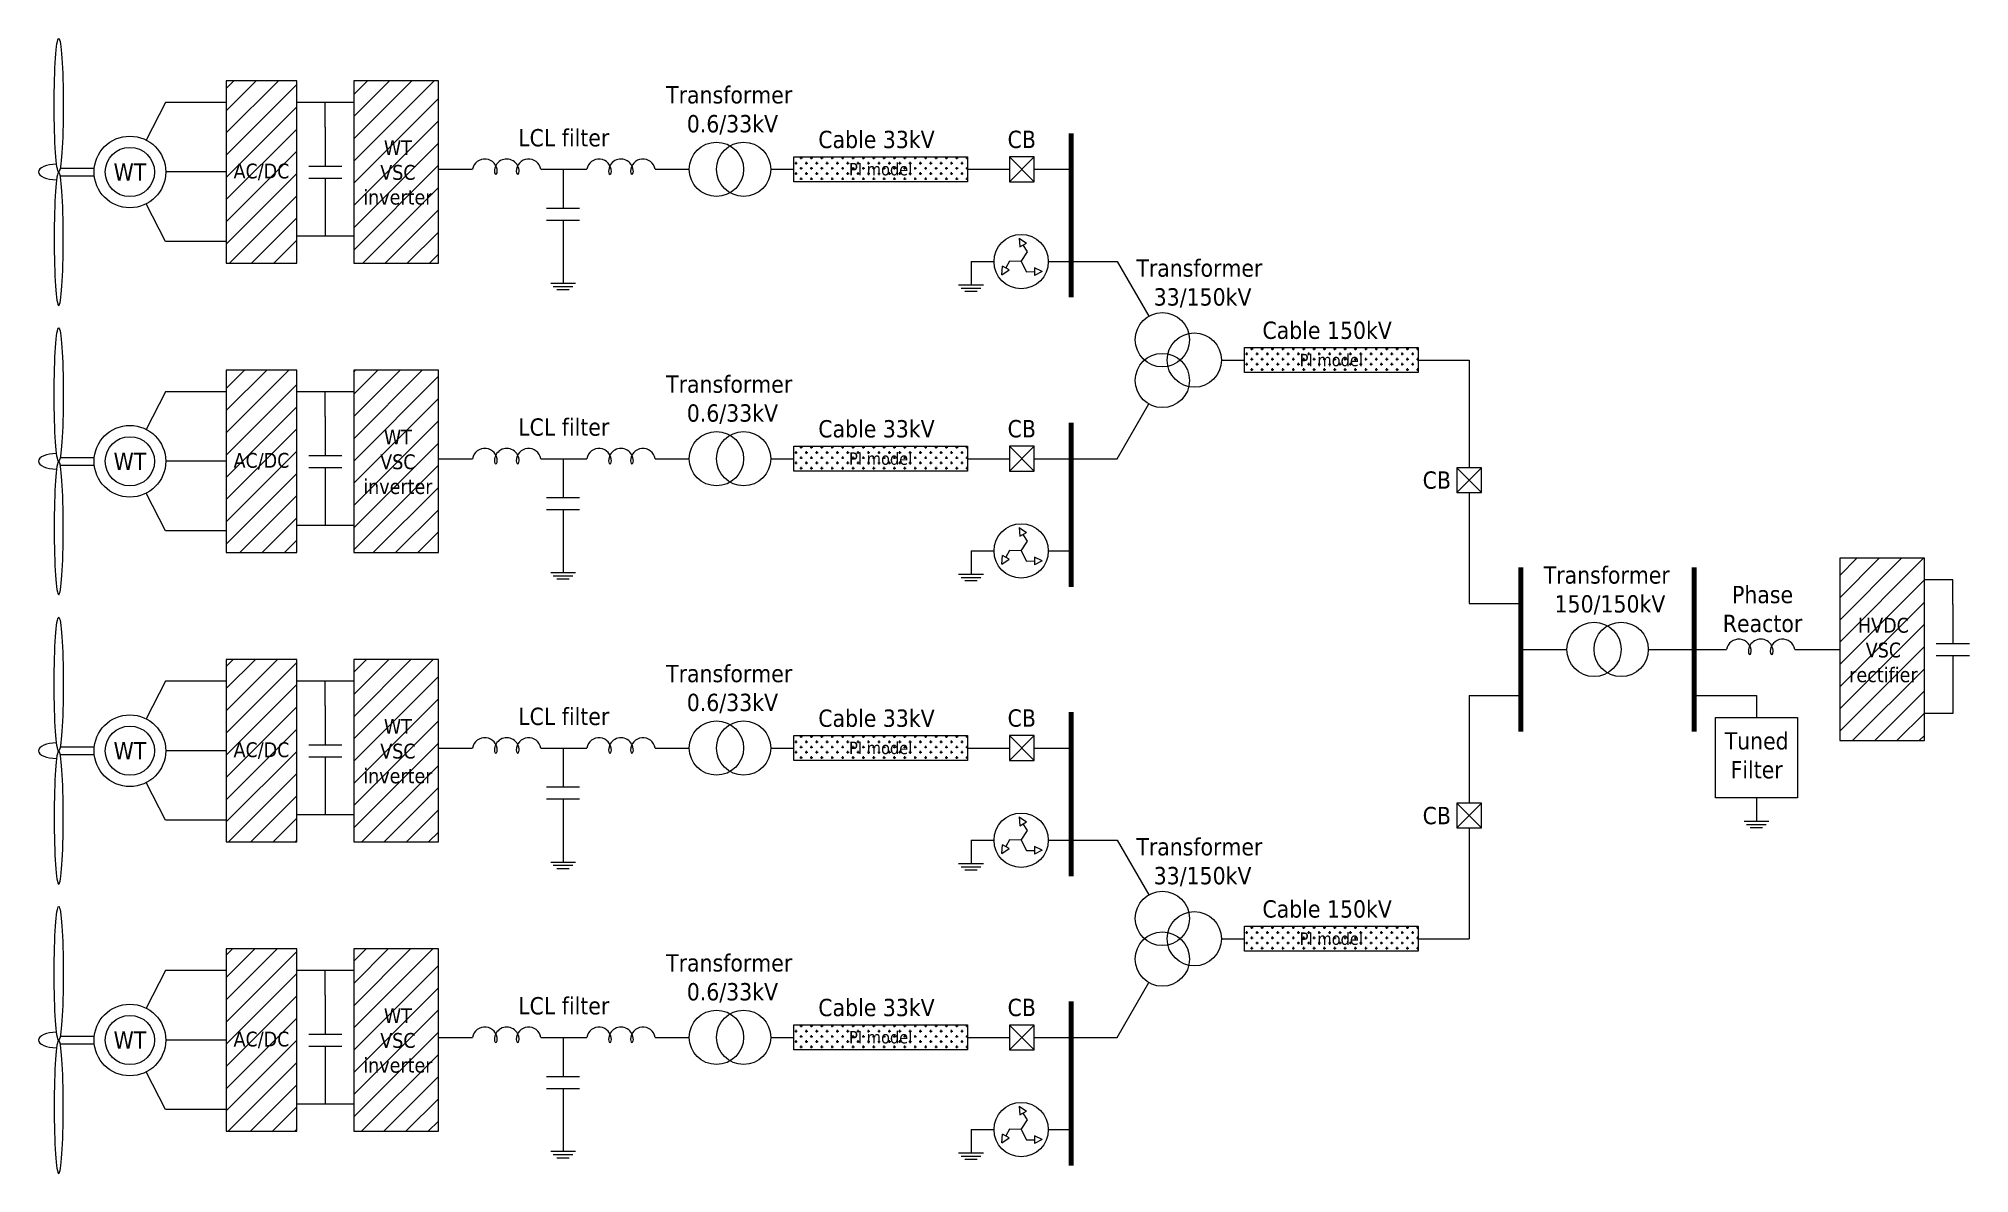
# Model space of a CAD drawing. Header units: millimetres. Extents: x 4328 to 5468, y 449 to 2965.
# Drawn here: x 4442.4 to 4687, y 2821.3 to 2965.1 of the extents above; entities that cross this region are included whole.
import ezdxf

# ---------------------------------------------------------------- set-up
doc = ezdxf.new("R2010")
doc.units = ezdxf.units.MM
doc.layers.get('0').update_dxf_attribs({"lineweight": 18})
doc.styles.add('Tahoma', font='tahoma.ttf')
pattern_1 = [(45, (3161.4237, 1914.605), (-1.4081042, 1.4081042), [])]
pattern_2 = [(45, (2537.4207, 1593.3266), (-1.4081042, 1.4081042), [])]

msp = doc.modelspace()

# ---------------------------------------------------------------- texts
at = {"attachment_point": 5, "style": 'Tahoma'}
for s, width, insert, char_height in [('Transformer\\P 0.6/33kV', 94.212, (4529.85, 2956.03), 2.1952), ('LCL filter', 94.212, (4508.89, 2952.54), 2.195), ('Cable 33kV', 197.8149, (4548.51, 2952.32), 2.195), ('CB', 197.8149, (4566.91, 2952.33), 2.195), ('WT\\PVSC\\Pinverter', 19.8691, (4487.88, 2948.15), 1.882), ('WT', 19.8691, (4453.93, 2948.22), 2.195), ('AC/DC', 19.8691, (4470.6, 2948.22), 1.882), ('PI model', 197.8149, (4549.04, 2948.56), 1.568), ('Transformer\\P 33/150kV', 94.212, (4589.41, 2934.08), 2.1952), ('Cable 150kV', 197.8149, (4605.6, 2928.15), 2.1952), ('PI model', 197.8149, (4606.13, 2924.38), 1.568), ('Transformer\\P 0.6/33kV', 94.212, (4529.85, 2919.37), 2.1952), ('LCL filter', 94.212, (4508.89, 2915.88), 2.195), ('Cable 33kV', 197.8149, (4548.51, 2915.66), 2.195), ('CB', 197.8149, (4566.91, 2915.67), 2.195), ('WT\\PVSC\\Pinverter', 19.8691, (4487.88, 2911.48), 1.882), ('WT', 19.8691, (4453.93, 2911.56), 2.195), ('AC/DC', 19.8691, (4470.6, 2911.56), 1.882), ('PI model', 197.8149, (4549.04, 2911.89), 1.568), ('CB', 197.8149, (4619.49, 2909.16), 2.195), ('Transformer\\P 150/150kV', 94.212, (4641.02, 2895.19), 2.1952), ('Phase\\PReactor', 94.212, (4660.76, 2892.83), 2.195), ('HVDC\\PVSC\\Prectifier', 19.8691, (4676.07, 2887.63), 1.882), ('Transformer\\P 0.6/33kV', 94.212, (4529.85, 2882.7), 2.1952), ('WT\\PVSC\\Pinverter', 19.8691, (4487.88, 2874.82), 1.882), ('LCL filter', 94.212, (4508.89, 2879.22), 2.195), ('Cable 33kV', 197.8149, (4548.51, 2878.99), 2.195), ('CB', 197.8149, (4566.91, 2879.01), 2.195), ('Tuned\\PFilter', 94.212, (4660.01, 2874.29), 2.195), ('WT', 19.8691, (4453.93, 2874.89), 2.195), ('AC/DC', 19.8691, (4470.6, 2874.89), 1.882), ('PI model', 197.8149, (4549.04, 2875.23), 1.568), ('CB', 197.8149, (4619.49, 2866.65), 2.195), ('Transformer\\P 33/150kV', 94.212, (4589.41, 2860.75), 2.1952), ('Cable 150kV', 197.8149, (4605.6, 2854.82), 2.1952), ('PI model', 197.8149, (4606.13, 2851.06), 1.568), ('Transformer\\P 0.6/33kV', 94.212, (4529.85, 2846.04), 2.1952), ('WT\\PVSC\\Pinverter', 19.8691, (4487.88, 2838.16), 1.882), ('LCL filter', 94.212, (4508.89, 2842.55), 2.195), ('Cable 33kV', 197.8149, (4548.51, 2842.33), 2.195), ('CB', 197.8149, (4566.91, 2842.34), 2.195), ('WT', 19.8691, (4453.93, 2838.23), 2.195), ('AC/DC', 19.8691, (4470.6, 2838.23), 1.882), ('PI model', 197.8149, (4549.04, 2838.57), 1.568)]:
    msp.add_mtext_dynamic_manual_height_columns(s, width=width, gutter_width=12.5, heights=[0], dxfattribs=dict(at, insert=insert, char_height=char_height))

# ---------------------------------------------------------------- blocks, each defined once
blk = doc.blocks.new('kondensator')
for p, q in [((3389.41, 1425.75), (3389.41, 1412.38)), ((3394.26, 1425.75), (3394.26, 1412.38)), ((3373.53, 1419.07), (3377.98, 1419.07)), ((3377.98, 1419.07), (3389.41, 1419.07)), ((3394.26, 1419.07), (3405.69, 1419.07)), ((3405.69, 1419.07), (3410.14, 1419.07))]:
    blk.add_line(p, q)
blk = doc.blocks.new('uziemienie')
for p, q in [((3391.8, 1403.17), (3391.8, 1393.74)), ((3386.8, 1393.74), (3396.8, 1393.74)), ((3387.82, 1392.45), (3395.77, 1392.45)), ((3389.3, 1391.17), (3394.3, 1391.17))]:
    blk.add_line(p, q)
blk = doc.blocks.new('cewka')
for p, q in [((3373.53, 1451.88), (3378.05, 1451.88)), ((3405.62, 1451.88), (3410.14, 1451.88))]:
    blk.add_line(p, q)
for centre, radius, start, end in [((3382.98, 1451.03), 5, 358.76087, 170.19377), ((3391.84, 1451.03), 5, 358.76087, 180), ((3400.69, 1451.03), 5, 9.80623, 180), ((3396.27, 1451.03), 0.575, 349.15829, 10.84171)]:
    blk.add_arc(centre, radius, start, end)
for centre in [(3387.41, 1451.03), (3396.27, 1451.03)]:
    blk.add_ellipse(centre, major_axis=(0, -1.2), ratio=0.473983, start_param=4.712389, end_param=7.853982)

# ---------------------------------------------------------------- hatches: boundary and pattern name
at = {"transparency": 33554534}
h = msp.add_hatch(dxfattribs=at)
h.set_pattern_fill('ANSI31', color=256, scale=0.6272)
h.set_pattern_definition(pattern_2)
h.paths.add_polyline_path([(4475.08, 2959.78), (4466.13, 2959.78), (4466.13, 2936.67), (4475.08, 2936.67)])
h.paths.add_polyline_path([(4493.01, 2959.78), (4482.28, 2959.78), (4482.28, 2936.67), (4493.01, 2936.67)])
h.paths.add_polyline_path([(4466.44, 2946.44), (4474.8, 2946.44), (4474.8, 2950.5), (4466.44, 2950.5)], flags=24)
h.paths.add_polyline_path([(4482.95, 2943.06), (4492.67, 2943.06), (4492.67, 2953.44), (4482.95, 2953.44)], flags=24)
h = msp.add_hatch(dxfattribs=at)
h.set_pattern_fill('CROSS', color=256, scale=0.103488)
h.set_pattern_definition([(0, (3161.42366, 1987.9318), (0.6571488, 0.6571488), [0.3285744, -0.9857232]), (90, (3161.58795, 1987.7675), (-0.6571488, 0.6571488), [0.3285744, -0.9857232])])
h.paths.add_polyline_path([(4560.05, 2950.14), (4538.03, 2950.14), (4538.03, 2946.97), (4560.05, 2946.97)])
h.paths.add_polyline_path([(4544.4, 2946.92), (4553.66, 2946.92), (4553.66, 2950.3), (4544.4, 2950.3)], flags=9)
h = msp.add_hatch(dxfattribs=at)
h.set_pattern_fill('CROSS', color=256, scale=0.103488)
h.set_pattern_definition([(0, (3218.51604, 1963.75946), (0.6571488, 0.6571488), [0.3285744, -0.9857232]), (90, (3218.6803, 1963.5952), (-0.6571488, 0.6571488), [0.3285744, -0.9857232])])
h.paths.add_polyline_path([(4617.14, 2925.97), (4595.12, 2925.97), (4595.12, 2922.8), (4617.14, 2922.8)])
h.paths.add_polyline_path([(4601.5, 2922.74), (4610.75, 2922.74), (4610.75, 2926.13), (4601.5, 2926.13)], flags=9)
h = msp.add_hatch(dxfattribs=at)
h.set_pattern_fill('ANSI31', color=256, scale=0.6272)
h.set_pattern_definition(pattern_1)
h.paths.add_polyline_path([(4466.13, 2900), (4475.08, 2900), (4475.08, 2923.11), (4466.13, 2923.11)])
h.paths.add_polyline_path([(4482.28, 2923.11), (4482.28, 2900), (4493.01, 2900), (4493.01, 2923.11)])
h.paths.add_polyline_path([(4466.44, 2909.77), (4474.8, 2909.77), (4474.8, 2913.84), (4466.44, 2913.84)], flags=24)
h.paths.add_polyline_path([(4482.95, 2906.39), (4492.67, 2906.39), (4492.67, 2916.78), (4482.95, 2916.78)], flags=24)
h = msp.add_hatch(dxfattribs=at)
h.set_pattern_fill('CROSS', color=256, scale=0.103488)
h.set_pattern_definition([(0, (3161.42366, 1951.2684), (0.6571488, 0.6571488), [0.3285744, -0.9857232]), (90, (3161.58795, 1951.1041), (-0.6571488, 0.6571488), [0.3285744, -0.9857232])])
h.paths.add_polyline_path([(4560.05, 2913.48), (4538.03, 2913.48), (4538.03, 2910.31), (4560.05, 2910.31)])
h.paths.add_polyline_path([(4544.4, 2910.25), (4553.66, 2910.25), (4553.66, 2913.64), (4544.4, 2913.64)], flags=9)
h = msp.add_hatch(dxfattribs=at)
h.set_pattern_fill('ANSI31', color=256, scale=0.6272)
h.set_pattern_definition(pattern_1)
h.paths.add_polyline_path([(4681.26, 2899.27), (4670.53, 2899.27), (4670.53, 2876.17), (4681.26, 2876.17)])
h.paths.add_polyline_path([(4671.19, 2882.48), (4680.79, 2882.48), (4680.79, 2892.95), (4671.19, 2892.95)], flags=24)
h = msp.add_hatch(dxfattribs=at)
h.set_pattern_fill('ANSI31', color=256, scale=0.6272)
h.set_pattern_definition(pattern_2)
h.paths.add_polyline_path([(4475.08, 2886.45), (4466.13, 2886.45), (4466.13, 2863.34), (4475.08, 2863.34)])
h.paths.add_polyline_path([(4493.01, 2886.45), (4482.28, 2886.45), (4482.28, 2863.34), (4493.01, 2863.34)])
h.paths.add_polyline_path([(4466.44, 2873.11), (4474.8, 2873.11), (4474.8, 2877.17), (4466.44, 2877.17)], flags=24)
h.paths.add_polyline_path([(4482.95, 2869.73), (4492.67, 2869.73), (4492.67, 2880.11), (4482.95, 2880.11)], flags=24)
h = msp.add_hatch(dxfattribs=at)
h.set_pattern_fill('CROSS', color=256, scale=0.103488)
h.set_pattern_definition([(0, (3161.42366, 1914.60495), (0.6571488, 0.6571488), [0.3285744, -0.9857232]), (90, (3161.58795, 1914.44066), (-0.6571488, 0.6571488), [0.3285744, -0.9857232])])
h.paths.add_polyline_path([(4538.03, 2876.81), (4538.03, 2873.64), (4560.05, 2873.64), (4560.05, 2876.81)])
h.paths.add_polyline_path([(4544.4, 2873.59), (4553.66, 2873.59), (4553.66, 2876.98), (4544.4, 2876.98)], flags=9)
h = msp.add_hatch(dxfattribs=at)
h.set_pattern_fill('CROSS', color=256, scale=0.103488)
h.set_pattern_definition([(0, (3218.51604, 1890.4326), (0.6571488, 0.6571488), [0.3285744, -0.9857232]), (90, (3218.6803, 1890.26834), (-0.6571488, 0.6571488), [0.3285744, -0.9857232])])
h.paths.add_polyline_path([(4617.14, 2852.64), (4595.12, 2852.64), (4595.12, 2849.47), (4617.14, 2849.47)])
h.paths.add_polyline_path([(4601.5, 2849.42), (4610.75, 2849.42), (4610.75, 2852.8), (4601.5, 2852.8)], flags=9)
h = msp.add_hatch(dxfattribs=at)
h.set_pattern_fill('ANSI31', color=256, scale=0.6272)
h.set_pattern_definition(pattern_2)
h.paths.add_polyline_path([(4475.08, 2849.78), (4466.13, 2849.78), (4466.13, 2826.68), (4475.08, 2826.68)])
h.paths.add_polyline_path([(4493.01, 2849.78), (4482.28, 2849.78), (4482.28, 2826.68), (4493.01, 2826.68)])
h.paths.add_polyline_path([(4466.44, 2836.45), (4474.8, 2836.45), (4474.8, 2840.51), (4466.44, 2840.51)], flags=24)
h.paths.add_polyline_path([(4482.95, 2833.07), (4492.67, 2833.07), (4492.67, 2843.45), (4482.95, 2843.45)], flags=24)
h = msp.add_hatch(dxfattribs=at)
h.set_pattern_fill('CROSS', color=256, scale=0.103488)
h.set_pattern_definition([(0, (3161.42366, 1877.94153), (0.6571488, 0.6571488), [0.3285744, -0.9857232]), (90, (3161.58795, 1877.77725), (-0.6571488, 0.6571488), [0.3285744, -0.9857232])])
h.paths.add_polyline_path([(4560.05, 2840.15), (4538.03, 2840.15), (4538.03, 2836.98), (4560.05, 2836.98)])
h.paths.add_polyline_path([(4544.4, 2836.93), (4553.66, 2836.93), (4553.66, 2840.31), (4544.4, 2840.31)], flags=9)

# ---------------------------------------------------------------- linework, layer by layer
for p, q in [((4458.46, 2957.02), (4456.01, 2952.25)), ((4466.13, 2957.02), (4458.46, 2957.02)), ((4478.68, 2957.02), (4475.08, 2957.02)), ((4482.28, 2957.02), (4478.68, 2957.02)), ((4478.68, 2953.91), (4478.68, 2957.02)), ((4565.34, 2950.12), (4568.48, 2946.99)), ((4568.48, 2950.12), (4565.34, 2946.99)), ((4445.11, 2948.72), (4449.41, 2948.72)), ((4445.11, 2947.72), (4449.41, 2947.72)), ((4466.13, 2948.22), (4458.46, 2948.22)), ((4493.01, 2948.56), (4495.93, 2948.56)), ((4507.41, 2948.56), (4510.4, 2948.56)), ((4521.88, 2948.56), (4524.8, 2948.56)), ((4535.11, 2948.56), (4538.03, 2948.56)), ((4560.05, 2948.56), (4565.34, 2948.56)), ((4568.48, 2948.56), (4573.19, 2948.56)), ((4458.46, 2939.42), (4456.01, 2944.19)), ((4478.68, 2940.09), (4475.08, 2940.09)), ((4478.68, 2942.43), (4478.68, 2940.09)), ((4482.28, 2940.09), (4478.68, 2940.09)), ((4466.13, 2939.42), (4458.46, 2939.42)), ((4566.6, 2939.84), (4566.69, 2938.72)), ((4566.6, 2939.84), (4567.53, 2939.21)), ((4566.69, 2938.72), (4567.53, 2939.21)), ((4566.84, 2936.87), (4567.62, 2938.11)), ((4567.62, 2938.11), (4567.11, 2938.97)), ((4560.49, 2936.87), (4563.4, 2936.87)), ((4564.39, 2935.19), (4564.47, 2936.3)), ((4564.39, 2935.19), (4565.31, 2935.82)), ((4565.31, 2935.82), (4564.47, 2936.3)), ((4565.38, 2936.93), (4564.89, 2936.06)), ((4566.84, 2936.87), (4565.38, 2936.93)), ((4566.84, 2936.87), (4567.52, 2935.58)), ((4567.52, 2935.58), (4568.51, 2935.59)), ((4569.52, 2935.6), (4568.51, 2936.08)), ((4568.51, 2936.08), (4568.52, 2935.1)), ((4569.52, 2935.6), (4568.52, 2935.1)), ((4570.28, 2936.87), (4573.19, 2936.87)), ((4573.19, 2936.87), (4579.02, 2936.87)), ((4579.02, 2936.87), (4583.01, 2929.94)), ((4592.21, 2924.38), (4595.12, 2924.38)), ((4617.14, 2924.38), (4623.58, 2924.38)), ((4623.58, 2924.38), (4623.58, 2910.74)), ((4458.46, 2920.36), (4456.01, 2915.59)), ((4466.13, 2920.36), (4458.46, 2920.36)), ((4478.68, 2920.36), (4475.08, 2920.36)), ((4482.28, 2920.36), (4478.68, 2920.36)), ((4478.68, 2917.25), (4478.68, 2920.36)), ((4579.02, 2911.89), (4583.01, 2918.83)), ((4565.34, 2913.46), (4568.48, 2910.32)), ((4568.48, 2913.46), (4565.34, 2910.32)), ((4445.11, 2912.06), (4449.41, 2912.06)), ((4445.11, 2911.06), (4449.41, 2911.06)), ((4466.13, 2911.56), (4458.46, 2911.56)), ((4493.01, 2911.89), (4495.93, 2911.89)), ((4507.41, 2911.89), (4510.4, 2911.89)), ((4521.88, 2911.89), (4524.8, 2911.89)), ((4535.11, 2911.89), (4538.03, 2911.89)), ((4560.05, 2911.89), (4565.34, 2911.89)), ((4568.48, 2911.89), (4573.19, 2911.89)), ((4573.19, 2911.89), (4579.02, 2911.89)), ((4622.02, 2910.74), (4625.15, 2907.6)), ((4625.15, 2910.74), (4622.02, 2907.6)), ((4458.46, 2902.75), (4456.01, 2907.52)), ((4623.58, 2907.6), (4623.58, 2893.56)), ((4478.68, 2903.43), (4475.08, 2903.43)), ((4478.68, 2905.77), (4478.68, 2903.43)), ((4482.28, 2903.43), (4478.68, 2903.43)), ((4466.13, 2902.75), (4458.46, 2902.75)), ((4566.6, 2903.17), (4566.69, 2902.06)), ((4566.6, 2903.17), (4567.53, 2902.55)), ((4566.69, 2902.06), (4567.53, 2902.55)), ((4566.84, 2900.21), (4567.62, 2901.44)), ((4567.62, 2901.44), (4567.11, 2902.3)), ((4560.49, 2900.21), (4563.4, 2900.21)), ((4564.39, 2898.52), (4564.47, 2899.64)), ((4564.39, 2898.52), (4565.31, 2899.16)), ((4565.31, 2899.16), (4564.47, 2899.64)), ((4565.38, 2900.27), (4564.89, 2899.4)), ((4566.84, 2900.21), (4565.38, 2900.27)), ((4566.84, 2900.21), (4567.52, 2898.92)), ((4567.52, 2898.92), (4568.51, 2898.93)), ((4569.52, 2898.94), (4568.51, 2899.41)), ((4568.51, 2899.41), (4568.52, 2898.44)), ((4569.52, 2898.94), (4568.52, 2898.44)), ((4570.28, 2900.21), (4573.19, 2900.21)), ((4684.86, 2896.52), (4681.26, 2896.52)), ((4684.86, 2893.41), (4684.86, 2896.52)), ((4623.58, 2893.56), (4630.14, 2893.56)), ((4630.14, 2887.72), (4635.97, 2887.72)), ((4646.28, 2887.72), (4654.79, 2887.72)), ((4666.27, 2887.72), (4670.53, 2887.72)), ((4458.46, 2883.7), (4456.01, 2878.93)), ((4466.13, 2883.7), (4458.46, 2883.7)), ((4478.68, 2883.7), (4475.08, 2883.7)), ((4482.28, 2883.7), (4478.68, 2883.7)), ((4478.68, 2880.58), (4478.68, 2883.7)), ((4623.58, 2881.88), (4630.14, 2881.88)), ((4623.58, 2881.88), (4623.58, 2868.24)), ((4652.11, 2881.88), (4659.99, 2881.88)), ((4659.99, 2881.88), (4659.99, 2879.11)), ((4684.86, 2881.93), (4684.86, 2879.59)), ((4684.86, 2879.59), (4681.26, 2879.59)), ((4565.34, 2876.8), (4568.48, 2873.66)), ((4568.48, 2876.8), (4565.34, 2873.66)), ((4445.11, 2875.39), (4449.41, 2875.39)), ((4445.11, 2874.4), (4449.41, 2874.4)), ((4466.13, 2874.89), (4458.46, 2874.89)), ((4493.01, 2875.23), (4495.93, 2875.23)), ((4507.41, 2875.23), (4510.4, 2875.23)), ((4521.88, 2875.23), (4524.8, 2875.23)), ((4535.11, 2875.23), (4538.03, 2875.23)), ((4560.05, 2875.23), (4565.34, 2875.23)), ((4568.48, 2875.23), (4573.19, 2875.23)), ((4458.46, 2866.09), (4456.01, 2870.86)), ((4478.68, 2866.76), (4475.08, 2866.76)), ((4478.68, 2869.1), (4478.68, 2866.76)), ((4482.28, 2866.76), (4478.68, 2866.76)), ((4622.02, 2868.24), (4625.15, 2865.1)), ((4625.15, 2868.24), (4622.02, 2865.1)), ((4466.13, 2866.09), (4458.46, 2866.09)), ((4566.6, 2866.51), (4566.69, 2865.39)), ((4566.6, 2866.51), (4567.53, 2865.89)), ((4566.69, 2865.39), (4567.53, 2865.89)), ((4566.84, 2863.55), (4567.62, 2864.78)), ((4567.62, 2864.78), (4567.11, 2865.64)), ((4623.58, 2865.1), (4623.58, 2851.06)), ((4560.49, 2863.55), (4563.4, 2863.55)), ((4564.39, 2861.86), (4564.47, 2862.98)), ((4564.39, 2861.86), (4565.31, 2862.5)), ((4565.31, 2862.5), (4564.47, 2862.98)), ((4565.38, 2863.61), (4564.89, 2862.74)), ((4566.84, 2863.55), (4565.38, 2863.61)), ((4566.84, 2863.55), (4567.52, 2862.26)), ((4567.52, 2862.26), (4568.51, 2862.26)), ((4569.52, 2862.27), (4568.51, 2862.75)), ((4568.51, 2862.75), (4568.52, 2861.78)), ((4569.52, 2862.27), (4568.52, 2861.78)), ((4570.28, 2863.55), (4573.19, 2863.55)), ((4573.19, 2863.55), (4579.02, 2863.55)), ((4579.02, 2863.55), (4583.01, 2856.61)), ((4592.21, 2851.06), (4595.12, 2851.06)), ((4617.14, 2851.06), (4623.58, 2851.06)), ((4458.46, 2847.03), (4456.01, 2842.26)), ((4466.13, 2847.03), (4458.46, 2847.03)), ((4478.68, 2847.03), (4475.08, 2847.03)), ((4482.28, 2847.03), (4478.68, 2847.03)), ((4478.68, 2843.92), (4478.68, 2847.03)), ((4579.02, 2838.57), (4583.01, 2845.5)), ((4565.34, 2840.13), (4568.48, 2837)), ((4568.48, 2840.13), (4565.34, 2837)), ((4445.11, 2838.73), (4449.41, 2838.73)), ((4445.11, 2837.73), (4449.41, 2837.73)), ((4466.13, 2838.23), (4458.46, 2838.23)), ((4493.01, 2838.57), (4495.93, 2838.57)), ((4507.41, 2838.57), (4510.4, 2838.57)), ((4521.88, 2838.57), (4524.8, 2838.57)), ((4535.11, 2838.57), (4538.03, 2838.57)), ((4560.05, 2838.57), (4565.34, 2838.57)), ((4568.48, 2838.57), (4573.19, 2838.57)), ((4573.19, 2838.57), (4579.02, 2838.57)), ((4458.46, 2829.43), (4456.01, 2834.2)), ((4478.68, 2832.44), (4478.68, 2830.1)), ((4478.68, 2830.1), (4475.08, 2830.1)), ((4482.28, 2830.1), (4478.68, 2830.1)), ((4466.13, 2829.43), (4458.46, 2829.43)), ((4566.6, 2829.85), (4566.69, 2828.73)), ((4566.6, 2829.85), (4567.53, 2829.22)), ((4566.69, 2828.73), (4567.53, 2829.22)), ((4566.84, 2826.88), (4567.62, 2828.12)), ((4567.62, 2828.12), (4567.11, 2828.98)), ((4560.49, 2826.88), (4563.4, 2826.88)), ((4564.39, 2825.2), (4564.47, 2826.31)), ((4564.39, 2825.2), (4565.31, 2825.83)), ((4565.31, 2825.83), (4564.47, 2826.31)), ((4565.38, 2826.94), (4564.89, 2826.07)), ((4566.84, 2826.88), (4565.38, 2826.94)), ((4566.84, 2826.88), (4567.52, 2825.59)), ((4567.52, 2825.59), (4568.51, 2825.6)), ((4569.52, 2825.61), (4568.51, 2826.09)), ((4568.51, 2826.09), (4568.52, 2825.11)), ((4569.52, 2825.61), (4568.52, 2825.11)), ((4570.28, 2826.88), (4573.19, 2826.88))]:
    msp.add_line(p, q)
at = {"lineweight": 70}
for p, q in [((4573.19, 2953.09), (4573.19, 2932.34)), ((4573.19, 2895.67), (4573.19, 2916.43)), ((4630.14, 2898.1), (4630.14, 2877.34)), ((4652.11, 2898.1), (4652.11, 2877.34)), ((4573.19, 2859.01), (4573.19, 2879.77)), ((4573.19, 2822.35), (4573.19, 2843.1))]:
    msp.add_line(p, q, dxfattribs=at)
for points in [[(4475.08, 2959.78), (4466.13, 2959.78), (4466.13, 2936.67), (4475.08, 2936.67)], [(4493.01, 2959.78), (4482.28, 2959.78), (4482.28, 2936.67), (4493.01, 2936.67)], [(4538.03, 2950.14), (4560.05, 2950.14), (4560.05, 2946.97), (4538.03, 2946.97)], [(4565.34, 2946.99), (4568.48, 2946.99), (4568.48, 2950.12), (4565.34, 2950.12)], [(4595.12, 2925.97), (4617.14, 2925.97), (4617.14, 2922.8), (4595.12, 2922.8)], [(4475.08, 2923.11), (4466.13, 2923.11), (4466.13, 2900), (4475.08, 2900)], [(4493.01, 2923.11), (4482.28, 2923.11), (4482.28, 2900), (4493.01, 2900)], [(4538.03, 2913.48), (4560.05, 2913.48), (4560.05, 2910.31), (4538.03, 2910.31)], [(4565.34, 2910.32), (4568.48, 2910.32), (4568.48, 2913.46), (4565.34, 2913.46)], [(4622.02, 2907.6), (4625.15, 2907.6), (4625.15, 2910.74), (4622.02, 2910.74)], [(4681.26, 2899.27), (4670.53, 2899.27), (4670.53, 2876.17), (4681.26, 2876.17)], [(4475.08, 2886.45), (4466.13, 2886.45), (4466.13, 2863.34), (4475.08, 2863.34)], [(4493.01, 2886.45), (4482.28, 2886.45), (4482.28, 2863.34), (4493.01, 2863.34)], [(4654.79, 2879.11), (4665.18, 2879.11), (4665.18, 2868.91), (4654.79, 2868.91)], [(4538.03, 2876.81), (4560.05, 2876.81), (4560.05, 2873.64), (4538.03, 2873.64)], [(4565.34, 2873.66), (4568.48, 2873.66), (4568.48, 2876.8), (4565.34, 2876.8)], [(4622.02, 2865.1), (4625.15, 2865.1), (4625.15, 2868.24), (4622.02, 2868.24)], [(4595.12, 2852.64), (4617.14, 2852.64), (4617.14, 2849.47), (4595.12, 2849.47)], [(4475.08, 2849.78), (4466.13, 2849.78), (4466.13, 2826.68), (4475.08, 2826.68)], [(4493.01, 2849.78), (4482.28, 2849.78), (4482.28, 2826.68), (4493.01, 2826.68)], [(4538.03, 2840.15), (4560.05, 2840.15), (4560.05, 2836.98), (4538.03, 2836.98)], [(4565.34, 2837), (4568.48, 2837), (4568.48, 2840.13), (4565.34, 2840.13)]]:
    msp.add_lwpolyline(points, close=True)
for centre, radius in [((4453.93, 2948.22), 4.54), ((4453.93, 2948.22), 3.12), ((4528.24, 2948.56), 3.44), ((4531.68, 2948.56), 3.44), ((4566.84, 2936.87), 3.44), ((4584.73, 2926.96), 3.44), ((4588.77, 2924.38), 3.44), ((4584.73, 2921.8), 3.44), ((4453.93, 2911.56), 4.54), ((4453.93, 2911.56), 3.12), ((4528.24, 2911.89), 3.44), ((4531.68, 2911.89), 3.44), ((4566.84, 2900.21), 3.44), ((4639.41, 2887.72), 3.44), ((4642.85, 2887.72), 3.44), ((4453.93, 2874.89), 4.54), ((4453.93, 2874.89), 3.12), ((4528.24, 2875.23), 3.44), ((4531.68, 2875.23), 3.44), ((4566.84, 2863.55), 3.44), ((4584.73, 2853.64), 3.44), ((4588.77, 2851.06), 3.44), ((4584.73, 2848.48), 3.44), ((4453.93, 2838.23), 4.54), ((4453.93, 2838.23), 3.12), ((4528.24, 2838.57), 3.44), ((4531.68, 2838.57), 3.44), ((4566.84, 2826.88), 3.44)]:
    msp.add_circle(centre, radius)
for centre in [(4444.91, 2956.67), (4444.91, 2920.01), (4444.91, 2883.34), (4444.91, 2846.68)]:
    msp.add_ellipse(centre, major_axis=(0, -8.45), ratio=0.068078)
for centre in [(4444.67, 2948.22), (4444.67, 2911.56), (4444.67, 2874.89), (4444.67, 2838.23)]:
    msp.add_ellipse(centre, major_axis=(-2.31, 0), ratio=0.425258, start_param=4.723649, end_param=7.842721)
at = {"extrusion": (0, 0, -1)}
for centre in [(4444.91, 2939.77), (4444.91, 2903.11), (4444.91, 2866.44), (4444.91, 2829.78)]:
    msp.add_ellipse(centre, major_axis=(0, 8.45), ratio=0.068078, dxfattribs=at)

# ---------------------------------------------------------------- block references
at = {"xscale": 0.3136, "yscale": 0.3136, "zscale": 0.3136, "rotation": 270}
for p in [(4033.66, 4011.85), (4063.78, 4006.5), (4033.66, 3975.19), (4063.78, 3969.83), (4239.85, 3951.35), (4033.66, 3938.52), (4063.78, 3933.17), (4033.66, 3901.86), (4063.78, 3896.5)]:
    msp.add_blockref('kondensator', p, dxfattribs=at)
at = {"xscale": 0.3136, "yscale": 0.3136, "zscale": 0.3136}
for name, p in [('cewka', (3437.99, 2493.25)), ('cewka', (3452.46, 2493.25)), ('uziemienie', (3445.14, 2497.04)), ('uziemienie', (3496.82, 2496.84)), ('cewka', (3437.99, 2456.58)), ('cewka', (3452.46, 2456.58)), ('uziemienie', (3445.14, 2460.38)), ('uziemienie', (3496.82, 2460.18)), ('cewka', (3596.85, 2432.41)), ('cewka', (3437.99, 2419.92)), ('cewka', (3452.46, 2419.92)), ('uziemienie', (3596.32, 2428.88)), ('uziemienie', (3445.14, 2423.71)), ('uziemienie', (3496.82, 2423.51)), ('cewka', (3437.99, 2383.26)), ('cewka', (3452.46, 2383.26)), ('uziemienie', (3445.14, 2387.05)), ('uziemienie', (3496.82, 2386.85))]:
    msp.add_blockref(name, p, dxfattribs=at)

msp.set_redraw_order([(e.dxf.handle, doc.entitydb.next_handle()) for e in msp.query("TEXT MTEXT ATTDEF DIMENSION ARC_DIMENSION")])  # texts and dimensions are drawn at this point

doc.saveas('drawing.dxf')
